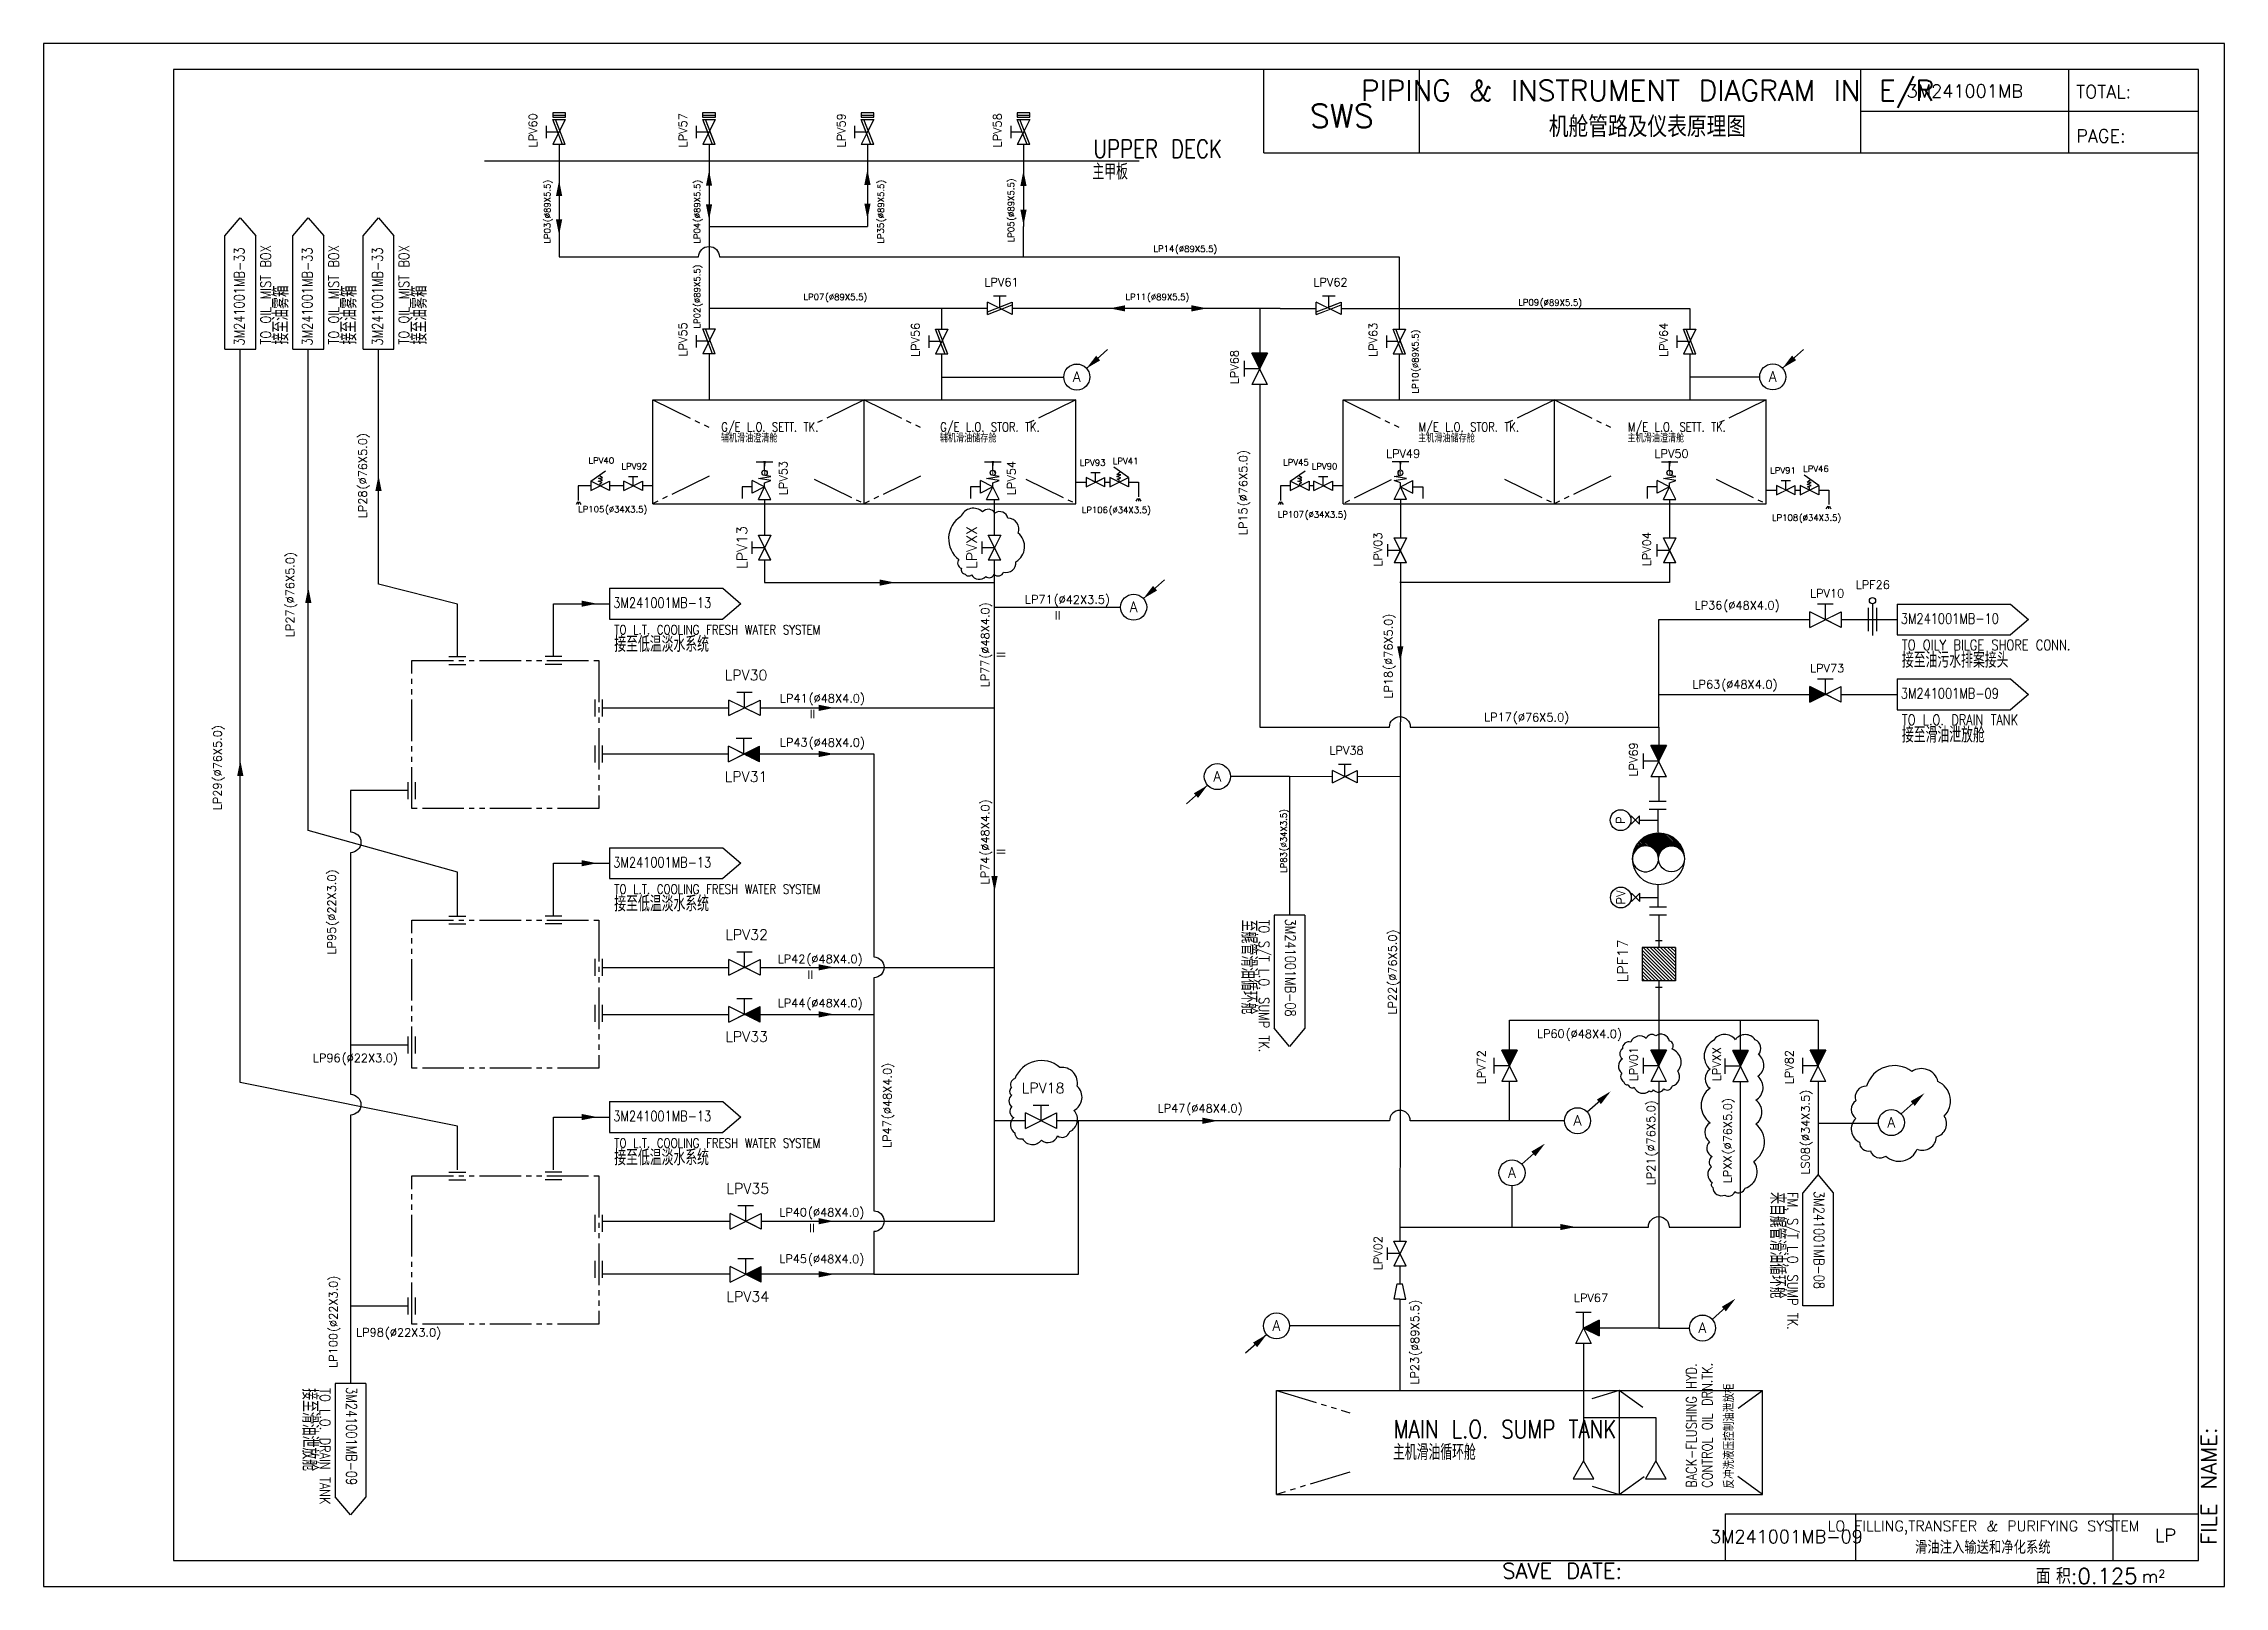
# Model space of a CAD drawing. Header units: millimetres. Extents: x 51 to 798, y 165 to 1101.
# Drawn here: x 51.3 to 471.3, y 164.9 to 461.9 of the extents above; entities that cross this region are included whole.
import ezdxf
from ezdxf.enums import TextEntityAlignment as Align

# ---------------------------------------------------------------- set-up
doc = ezdxf.new("R2010")
doc.units = ezdxf.units.MM
doc.set_wipeout_variables(frame=1)
doc.linetypes.add('C_SOLID_L', pattern=[13, 8, -1, 1, -1, 1, -1])
for name, color, linetype in [('M001_Text', 2, 'Continuous'), ('M101_Equip', 221, 'Continuous'), ('M401_Hull', 4, 'Continuous'), ('M501_Pipe', 3, 'Continuous'), ('M503_Valve&Acces', 7, 'Continuous'), ('M504_Valve&Acces_num', 2, 'Continuous'), ('M901_Modify_A', 6, 'Continuous'), ('M902_Modify_B', 6, 'Continuous')]:
    doc.layers.add(name, color=color, linetype=linetype)
doc.styles.add('CHINESE', font='txt.shx', dxfattribs={"bigfont": 'hzdxf.shx'})
doc.styles.add('HZDXF', font='txt.shx', dxfattribs={"bigfont": 'hzdx.shx'})
doc.styles.add('ITALICT', font='txt.shx')
doc.styles.add('ROMANS', font='txt.shx')
doc.styles.add('SYMED_CHINESE', font='txt.shx', dxfattribs={"bigfont": 'hzdx.shx'})

msp = doc.modelspace()

# ---------------------------------------------------------------- texts
at = {"layer": 'M001_Text', "style": 'SYMED_CHINESE', "width": 0.8}
for s, height, p in [('UPPER DECK', 3.5, (253.46, 439.94)), ('主甲板', 3, (253.3, 435.77)), ('辅机滑油澄清舱', 1.5, (181.74, 385.18)), ('G/E L.O. SETT. TK.', 1.75, (181.82, 387.27)), ('辅机滑油储存舱', 1.5, (223.9, 385.18)), ('G/E L.O. STOR. TK.', 1.75, (223.98, 387.27)), ('主机滑油储存舱', 1.5, (316.03, 385.18)), ('M/E L.O. STOR. TK.', 1.75, (316.11, 387.27)), ('主机滑油澄清舱', 1.5, (356.36, 385.18)), ('M/E L.O. SETT. TK.', 1.75, (356.43, 387.27)), ('MAIN L.O. SUMP TANK', 3.5, (311.33, 193.44)), ('主机滑油循环舱', 3, (311.18, 189.26))]:
    msp.add_text(s, height=height, dxfattribs=at).set_placement(p)
for s, p in [('BACK-FLUSHING HYD.', (369.67, 183.92)), ('CONTROL OIL DRN.TK.', (372.7, 183.92)), ('反冲洗液压控制油泄放柜', (376.87, 183.76))]:
    msp.add_text(s, height=2, rotation=90, dxfattribs=at).set_placement(p)

# ---------------------------------------------------------------- blocks, each defined once
blk = doc.blocks.new('SWD_IN_A3H')
at = {"color": 3}
for p, q in [((415, 292), (235, 292)), ((235, 276), (235, 292)), ((265, 276), (265, 292)), ((350, 276), (350, 292)), ((390, 292), (390, 276)), ((415, 276), (415, 292)), ((235, 276), (415, 276))]:
    blk.add_line(p, q, dxfattribs=at)
at = {"color": 7, "linetype": 'Continuous'}
blk.add_lwpolyline([(0, 0), (420, 0), (420, 297), (0, 297)], close=True, dxfattribs=at)
at = {"color": 1, "linetype": 'Continuous'}
blk.add_lwpolyline([(25, 5), (415, 5), (415, 292), (25, 292)], close=True, dxfattribs=at)
at = {"color": 3}
for points in [[(350, 284), (390, 284)], [(390, 284), (415, 284)]]:
    blk.add_lwpolyline(points, dxfattribs=at)
at = {"color": 7, "style": 'ROMANS'}
for s, height, p in [('TOTAL:', 2.5, (391.44, 286.5)), ('PAGE:', 2.5, (391.44, 278)), ('m', 2.5, (404.08, 0.68)), ('2', 1.5, (407.28, 1.7))]:
    blk.add_text(s, height=height, dxfattribs=at).set_placement(p)
at = {"color": 7, "style": 'CHINESE'}
blk.add_text('FILE NAME:', height=3, rotation=90, dxfattribs=at).set_placement((418.5, 8))
blk.add_text('SAVE DATE:', height=3, dxfattribs=at).set_placement((304, 1.5), align=Align.RIGHT)
at = {"color": 7, "linetype": 'Continuous', "style": 'HZDXF'}
for s, p in [('面', (383.67, 0.49)), ('积:0.125', (387.57, 0.49))]:
    blk.add_text(s, height=3, dxfattribs=at).set_placement(p)
at = {"color": 0}
for tag, height, style, p in [('DRAWINGNAME1', 4, 'SYMED_CHINESE', (308.88, 286)), ('DRAW_NO', 2.5, 'ROMANS', (370, 286.62)), ('COMPANY', 4.5, 'ITALICT', (250, 280.86)), ('DRAWINGNAME', 4, 'SYMED_CHINESE', (308.88, 279))]:
    blk.add_attdef(tag, text='', height=height, dxfattribs=dict(at, style=style)).set_placement(p, align=Align.CENTER)
for tag, height, style, p in [('TOTAL_PAGE', 2.5, 'ROMANS', (411.26, 286.62)), ('PAGE_NO', 2.5, 'ROMANS', (411.26, 278.12)), ('DATE', 3, 'CHINESE', (331, 1.5)), ('SAVETIME', 3, 'CHINESE', (352, 1.5))]:
    blk.add_attdef(tag, text='', height=height, dxfattribs=dict(at, style=style)).set_placement(p, align=Align.RIGHT)
at = {"color": 0, "style": 'ROMANS', "width": 0.8}
blk.add_attdef('MARK', text='', height=2.5, dxfattribs=at).set_placement((370, 278.12), align=Align.CENTER)
at = {"color": 0, "style": 'CHINESE'}
for tag, p in [('DRIVEMAP', (418.5, 87.76)), ('FILENAME', (418.5, 29))]:
    blk.add_attdef(tag, p, '', height=3, rotation=90, dxfattribs=at)
blk = doc.blocks.new('SUB_DWG')
at = {"color": 0}
blk.add_line((-91.12, 9), (-91.12, 0), dxfattribs=at)
for points in [[(-91.12, 9), (0, 9)], [(-66.01, 0), (-66.01, 9)], [(-16.42, 0), (-16.42, 9)]]:
    blk.add_lwpolyline(points, dxfattribs=at)
at = {"color": 2, "style": 'SYMED_CHINESE'}
for tag, p in [('SUB_DWG_NO', (-79.36, 4.6)), ('SYS_NO', (-6.35, 4.85))]:
    blk.add_attdef(tag, text='', height=2.5, dxfattribs=at).set_placement(p, align=Align.MIDDLE)
at = {"color": 2, "style": 'HZDXF'}
for tag, p in [('DRAWINGNAME1', (-41.37, 5.63)), ('DRAWINGNAME', (-41.53, 1.27))]:
    blk.add_attdef(tag, text='', height=2.5, dxfattribs=at).set_placement(p, align=Align.CENTER)
blk = doc.blocks.new('箭头')
at = {"layer": 'M501_Pipe'}
blk.add_solid([(0, -0.6), (0, 0.6), (3, 0)], dxfattribs=at)
blk = doc.blocks.new('齿轮泵')
for p, q in [((0.54, 2.45), (0.52, 2.43)), ((0.66, 2.44), (0.63, 2.4)), ((0.77, 2.4), (0.72, 2.35)), ((0.88, 2.37), (0.81, 2.3)), ((0.99, 2.34), (0.89, 2.24)), ((1.1, 2.3), (0.97, 2.18)), ((1.19, 2.26), (1.05, 2.11)), ((1.28, 2.21), (1.11, 2.04)), ((1.38, 2.16), (1.18, 1.96)), ((1.47, 2.11), (1.23, 1.87)), ((0.36, 0.01), (0.32, -0.03)), ((0.55, 0.06), (0.44, -0.05)), ((0.81, 0.18), (0.55, -0.08)), ((2.2, 1.42), (0.66, -0.12)), ((2.25, 1.34), (0.75, -0.17)), ((2.3, 1.25), (0.84, -0.22)), ((2.35, 1.16), (0.92, -0.28)), ((2.4, 1.06), (1, -0.34)), ((2.45, 0.97), (1.07, -0.41)), ((2.49, 0.87), (1.13, -0.49)), ((2.52, 0.76), (1.2, -0.57)), ((2.13, 1.5), (1.21, 0.58)), ((2.55, 0.65), (1.24, -0.66)), ((1.56, 2.06), (1.28, 1.78)), ((2.59, 0.54), (1.29, -0.75)), ((1.64, 1.99), (1.32, 1.68)), ((2.07, 1.58), (1.33, 0.84)), ((2.61, 0.42), (1.33, -0.86)), ((1.71, 1.93), (1.35, 1.57)), ((2.62, 0.3), (1.36, -0.96)), ((1.79, 1.87), (1.38, 1.46)), ((2.01, 1.66), (1.38, 1.04)), ((2.64, 0.17), (1.39, -1.08)), ((1.87, 1.8), (1.4, 1.33)), ((1.94, 1.73), (1.4, 1.19)), ((2.65, 0.04), (1.4, -1.21)), ((0.95, -2.37), (2.51, -0.81)), ((2.57, -0.6), (1.06, -2.12)), ((2.43, -1.03), (1.17, -2.29)), ((2.61, -0.42), (1.31, -1.72)), ((2.63, -0.26), (1.38, -1.52)), ((2.65, -0.11), (1.4, -1.36)), ((1.48, -2.12), (2.27, -1.33)), ((0.62, -2.42), (0.57, -2.47)), ((1.01, -2.17), (0.75, -2.43))]:
    blk.add_line(p, q)
for centre, radius in [((0.15, -0.01), 2.5), ((0.15, -1.26), 1.25)]:
    blk.add_circle(centre, radius)
blk.add_arc((0.15, 1.24), 1.25, 270, 262.8878)
blk = doc.blocks.new('CONNECT_OTHER')
at = {"color": 0}
for p, q in [((0, 2.97), (21.8, 2.97)), ((0, 2.97), (0, -2.97)), ((21.8, 2.97), (25.29, 0)), ((25.29, 0), (21.8, -2.97)), ((0, -2.97), (21.8, -2.97))]:
    blk.add_line(p, q, dxfattribs=at)
at = {"color": 0, "ltscale": 5, "style": 'ROMANS', "flags": 1}
for tag, p in [('SIZE', (3.71, 8.64)), ('REMARKS', (17.4, 8.61))]:
    blk.add_attdef(tag, text='', height=2, dxfattribs=at).set_placement(p, align=Align.MIDDLE)
at = {"ltscale": 5, "style": 'ROMANS', "flags": 1}
blk.add_attdef('CODE', text='', height=2, dxfattribs=at).set_placement((8.17, 3.95), align=Align.RIGHT)
at = {"ltscale": 5, "width": 0.8}
for tag, p, height, style in [('CONNECT_DWG', (0.71, -0.81), 2, 'ROMANS'), ('CONNE', (0.92, -5.9), 2, 'ROMANS'), ('CONNC', (0.91, -9.29), 3, 'SYMED_CHINESE')]:
    blk.add_attdef(tag, p, '', height=height, dxfattribs=dict(at, style=style))
blk = doc.blocks.new('PIPE_CODE')
at = {"color": 2, "style": 'ROMANS'}
blk.add_attdef('CODE', text='', height=2, dxfattribs=at).set_placement((0.28, 0.9), align=Align.RIGHT)
at = {"color": 2, "style": 'ROMANS', "flags": 1}
blk.add_attdef('INSULATION', text='', height=2, dxfattribs=at).set_placement((4.91, 0.94), align=Align.CENTER)
at = {"color": 2, "style": 'ROMANS'}
for tag, p in [('SERVICE', (4.91, 0.88)), ('CLASS', (1.46, -2.93))]:
    blk.add_attdef(tag, text='', height=2, dxfattribs=at).set_placement(p, align=Align.CENTER)
blk.add_attdef('SIZE', (0.52, 0.86), '', height=2, dxfattribs=at)
at = {"color": 2, "style": 'ROMANS', "flags": 1}
for tag, p in [('DESIGN_PRESSURE', (1.52, 0.85)), ('DN', (2.08, 0.85)), ('DESIGN_TEMP', (2.46, 0.84)), ('MATERIAL', (4.52, 0.83)), ('PIPE_CONN.(JOINT)', (6.8, 0.91)), ("FITT'G", (7.54, 0.76)), ('PIPE_CONN.(GASKET)', (8.17, 0.8)), ('HYD.TEST(SHOP)', (9.93, 0.79)), ('HYD.TEST(SHIP)', (10.94, 0.8)), ('REMARK', (11.83, 0.8))]:
    blk.add_attdef(tag, p, '', height=2, dxfattribs=at)
blk = doc.blocks.new('VALVE_CODE')
at = {"style": 'ROMANS', "flags": 1}
for tag, p in [('NAME', (-3.92, 0.56)), ('DN', (-2.6, 0.61)), ('PN', (-1.18, 0.47)), ('TYPE', (0.48, 0.45)), ('STANDARD', (1.45, 0.43)), ('MATERIAL(BODY)', (2.61, 0.46)), ('MATERIAL(DISC)', (3.99, 0.35)), ('MATERIAL(STEM)', (5.47, 0.39)), ('INSTALLING_FORM', (7.24, 0.42)), ('EXTENSION_ROD', (7.74, 0.39)), ('SURFACE_TREATMENT', (8.99, 0.3)), ('QTY.', (10.31, 0.41)), ('WEIGHT', (11.69, 0.23)), ('CERT.', (13.4, 0.32)), ('NAMEPLATE', (14.73, 0.26)), ('DWG._NAME', (16.24, 0.17)), ('REMARKS', (17.82, 0.31)), ('POR_NO.', (19.2, 0.21)), ('MATERIAL_CODE', (20.73, 0.09)), ('MOD.HISTORY', (22.19, 0.08))]:
    blk.add_attdef(tag, p, '', height=2, dxfattribs=at)
at = {"color": 2, "style": 'ROMANS'}
blk.add_attdef('CODE', text='', height=2, dxfattribs=at).set_placement((0.41, 1.3), align=Align.MIDDLE)
blk = doc.blocks.new('直通截止阀')
blk.add_wipeout([(-3, -1.5), (-3, 1.5), (0, 0)])
blk.add_line((-3, -1.5), (-3, 1.5))
blk.add_wipeout([(3, 1.5), (3, -1.5), (0, 0)])
for p, q in [((3, -1.5), (-3, 1.5)), ((-3, -1.5), (3, 1.5)), ((-1.5, 3), (1.5, 3)), ((0, 0), (0, 3)), ((3, 1.5), (3, -1.5))]:
    blk.add_line(p, q)
blk = doc.blocks.new('直通截止止回阀')
blk.add_wipeout([(-3, 1.5), (-3, -1.5), (0, 0)])
blk.add_line((-3, -1.5), (-3, 1.5))
blk.add_line((-3, -1.5), (-3, 1.5))
blk.add_wipeout([(0, 0), (3, 1.5), (3, -1.5)])
h = blk.add_hatch()
h.set_pattern_fill('ANSI31', color=256, scale=0.05, style=0)
h.set_pattern_definition([(45, (-1535.32346, 547.90707), (-0.112253202, 0.112253202), [])])
h.paths.add_polyline_path([(0, 0), (-3, 1.5), (-3, -1.5)])
for p, q in [((-3, -1.5), (3, 1.5)), ((3, -1.5), (-3, 1.5)), ((-1.5, 3), (1.5, 3)), ((0, 0), (0, 3)), ((3, -1.5), (3, 1.5)), ((3, -1.5), (3, 1.5))]:
    blk.add_line(p, q)
blk = doc.blocks.new('直角气动快关阀')
blk.add_line((-2, 6), (2, 6))
blk.add_wipeout([(-3, 1.5), (-3, -1.5), (0, 0)])
blk.add_line((0, 4), (0, 6))
blk.add_circle((-0.01, 3.38), 0.638)
blk.add_solid([(0.29, 6.23), (-0.29, 6.23), (0, 4)])
at = {"width": 1.098904}
blk.add_text('P', height=1, dxfattribs=at).set_placement((-0.25, 2.84), (0.48, 2.84), align=Align.FIT)
blk.add_wipeout([(0, 0), (-1.5, -3), (1.5, -3)])
for p, q in [((-3, -1.5), (-3, 1.5)), ((0, 0), (-3, 1.5)), ((0, 0), (-3, -1.5)), ((-1.5, 2), (1.5, 2.5)), ((1.5, 1.5), (-1.5, 2)), ((-1.5, -3), (0, 0)), ((0, 1), (1.5, 1.5)), ((0, 0), (0, 1)), ((1.5, -3), (0, 0)), ((1.5, 2.5), (0.05, 2.74)), ((-1.5, -3), (1.5, -3))]:
    blk.add_line(p, q)
blk = doc.blocks.new('*U20')
at = {"color": 11}
blk.add_line((5.93, 5.27), (1.87, 1.66), dxfattribs=at)
blk.add_solid([(4.51, 3.21), (3.72, 4.1), (1.87, 1.66)], dxfattribs=at)
at = {"color": 2, "ltscale": 5, "style": 'ROMANS'}
blk.add_attdef('CODE', text='', height=2, dxfattribs=at).set_placement((-0.01, 0.07), align=Align.MIDDLE)
at = {"color": 0, "ltscale": 5, "style": 'SYMED_CHINESE', "flags": 1}
for tag, p in [('REMARKS', (10.9, -0.65)), ('SIZE', (8.37, 1.48))]:
    blk.add_attdef(tag, text='', height=2, dxfattribs=at).set_placement(p, align=Align.MIDDLE)
at = {"color": 40, "ltscale": 5, "flags": 1}
for tag, p, height, style in [('CONNE', (-3.88, -5.26), 2, 'ROMANS'), ('CONNC', (-3.94, -8.1), 3, 'SYMED_CHINESE')]:
    blk.add_attdef(tag, p, '', height=height, dxfattribs=dict(at, style=style))
blk.add_wipeout([(0.13, 2.5), (0.26, 2.49), (0.37, 2.48), (0.61, 2.43), (0.61, 2.43), (0.84, 2.36), (0.97, 2.31), (1.08, 2.26), (1.3, 2.14), (1.42, 2.06), (1.56, 1.96), (1.67, 1.87), (1.77, 1.78), (1.77, 1.78), (1.87, 1.66), (1.95, 1.57), (2.06, 1.42), (2.12, 1.33), (2.22, 1.16), (2.3, 1), (2.34, 0.91), (2.41, 0.69), (2.45, 0.52), (2.48, 0.34), (2.5, 0.1), (2.5, -0.13), (2.48, -0.37), (2.45, -0.54), (2.41, -0.7), (2.35, -0.87), (2.25, -1.11), (2.16, -1.27), (2.06, -1.43), (1.96, -1.56), (1.81, -1.74), (1.67, -1.87), (1.55, -1.97), (1.45, -2.04), (1.33, -2.13), (1.14, -2.23), (0.96, -2.31), (0.8, -2.37), (0.59, -2.43), (0.4, -2.47), (0.23, -2.5), (-0.03, -2.51), (-0.28, -2.49), (-0.64, -2.42), (-0.91, -2.34), (-1.19, -2.2), (-1.46, -2.03), (-1.66, -1.87), (-1.86, -1.68), (-1.96, -1.56), (-2.05, -1.44), (-2.18, -1.23), (-2.29, -1.02), (-2.38, -0.8), (-2.44, -0.56), (-2.47, -0.42), (-2.5, -0.21), (-2.51, 0), (-2.5, 0.17), (-2.49, 0.28), (-2.47, 0.4), (-2.45, 0.54), (-2.4, 0.72), (-2.35, 0.87), (-2.29, 1.02), (-2.18, 1.23), (-2.13, 1.32), (-2.06, 1.43), (-1.97, 1.55), (-1.86, 1.68), (-1.72, 1.82), (-1.59, 1.94), (-1.4, 2.08), (-1.29, 2.15), (-1.16, 2.22), (-0.98, 2.31), (-0.84, 2.36), (-0.66, 2.42), (-0.42, 2.47), (-0.09, 2.5), (0.1, 2.5)])
at = {"color": 11}
blk.add_circle((0, 0), 2.51, dxfattribs=at)
blk = doc.blocks.new('CONNECT_INNER')
at = {"color": 11}
blk.add_line((5.93, 5.27), (1.87, 1.66), dxfattribs=at)
blk.add_solid([(4.51, 3.21), (3.72, 4.1), (6.36, 5.65)], dxfattribs=at)
at = {"color": 2, "ltscale": 5, "style": 'ROMANS'}
blk.add_attdef('CODE', text='', height=2, dxfattribs=at).set_placement((-0.01, 0.07), align=Align.MIDDLE)
at = {"color": 0, "ltscale": 5, "style": 'SYMED_CHINESE', "flags": 1}
for tag, p in [('REMARKS', (10.9, -0.65)), ('SIZE', (8.37, 1.48))]:
    blk.add_attdef(tag, text='', height=2, dxfattribs=at).set_placement(p, align=Align.MIDDLE)
at = {"color": 40, "ltscale": 5, "flags": 1}
for tag, p, height, style in [('CONNE', (-3.88, -5.26), 2, 'ROMANS'), ('CONNC', (-3.94, -8.1), 3, 'SYMED_CHINESE')]:
    blk.add_attdef(tag, p, '', height=height, dxfattribs=dict(at, style=style))
blk.add_wipeout([(0.13, 2.5), (0.26, 2.49), (0.37, 2.48), (0.61, 2.43), (0.61, 2.43), (0.84, 2.36), (0.97, 2.31), (1.08, 2.26), (1.3, 2.14), (1.42, 2.06), (1.56, 1.96), (1.67, 1.87), (1.77, 1.78), (1.77, 1.78), (1.87, 1.66), (1.95, 1.57), (2.06, 1.42), (2.12, 1.33), (2.22, 1.16), (2.3, 1), (2.34, 0.91), (2.41, 0.69), (2.45, 0.52), (2.48, 0.34), (2.5, 0.1), (2.5, -0.13), (2.48, -0.37), (2.45, -0.54), (2.41, -0.7), (2.35, -0.87), (2.25, -1.11), (2.16, -1.27), (2.06, -1.43), (1.96, -1.56), (1.81, -1.74), (1.67, -1.87), (1.55, -1.97), (1.45, -2.04), (1.33, -2.13), (1.14, -2.23), (0.96, -2.31), (0.8, -2.37), (0.59, -2.43), (0.4, -2.47), (0.23, -2.5), (-0.03, -2.51), (-0.28, -2.49), (-0.64, -2.42), (-0.91, -2.34), (-1.19, -2.2), (-1.46, -2.03), (-1.66, -1.87), (-1.86, -1.68), (-1.96, -1.56), (-2.05, -1.44), (-2.18, -1.23), (-2.29, -1.02), (-2.38, -0.8), (-2.44, -0.56), (-2.47, -0.42), (-2.5, -0.21), (-2.51, 0), (-2.5, 0.17), (-2.49, 0.28), (-2.47, 0.4), (-2.45, 0.54), (-2.4, 0.72), (-2.35, 0.87), (-2.29, 1.02), (-2.18, 1.23), (-2.13, 1.32), (-2.06, 1.43), (-1.97, 1.55), (-1.86, 1.68), (-1.72, 1.82), (-1.59, 1.94), (-1.4, 2.08), (-1.29, 2.15), (-1.16, 2.22), (-0.98, 2.31), (-0.84, 2.36), (-0.66, 2.42), (-0.42, 2.47), (-0.09, 2.5), (0.1, 2.5)])
at = {"color": 11}
blk.add_circle((0, 0), 2.51, dxfattribs=at)
blk = doc.blocks.new('直通单联滤器')
blk.add_wipeout([(-2.21, 2.21), (2.07, 2.21), (2.07, -2.07), (-2.21, -2.07)])
h = blk.add_hatch()
h.set_pattern_fill('ANSI31', color=256, scale=0.1, style=0)
h.paths.add_polyline_path([(2.07, -2.07), (2.07, 2.21), (-2.21, 2.21), (-2.21, -2.07)])
for p, q in [((-3.07, 0.5), (-3.07, -0.36)), ((-3.07, 0.07), (-2.21, 0.07)), ((-2.21, 2.21), (2.07, 2.21)), ((-2.21, 2.21), (-2.21, -2.07)), ((2.07, 2.21), (2.07, -2.07)), ((2.07, 0.07), (2.93, 0.07)), ((2.93, 0.5), (2.93, -0.36)), ((-2.21, -2.07), (2.07, -2.07))]:
    blk.add_line(p, q)
blk = doc.blocks.new('压力表及旋塞')
at = {"color": 7, "linetype": 'Continuous'}
blk.add_lwpolyline([(-0.82, 5.14), (0.8, 5.14), (-0.82, 3.52), (0.82, 3.52)], close=True, dxfattribs=at)
blk.add_lwpolyline([(0, 3.52), (0, 0)], dxfattribs=at)
blk.add_circle((-0.02, 7.16), 2, dxfattribs=at)
at = {"color": 2, "linetype": 'Continuous', "style": 'ROMANS'}
blk.add_attdef('SN', text='', height=1.66, dxfattribs=at).set_placement((-0.02, 7.16), align=Align.MIDDLE)
blk = doc.blocks.new('真空压力表及旋塞')
at = {"color": 7, "linetype": 'Continuous'}
blk.add_lwpolyline([(-0.82, 5.14), (0.8, 5.14), (-0.82, 3.52), (0.82, 3.52)], close=True, dxfattribs=at)
blk.add_lwpolyline([(0, 3.52), (0, 0)], dxfattribs=at)
blk.add_circle((-0.02, 7.16), 2, dxfattribs=at)
at = {"color": 2, "linetype": 'Continuous', "style": 'ROMANS'}
blk.add_attdef('SN', text='', height=1.66, dxfattribs=at).set_placement((-0.02, 7.16), align=Align.MIDDLE)
blk = doc.blocks.new('吸口')
blk.add_wipeout([(0, 0), (-2, -3.46), (2, -3.46)])
at = {"linetype": 'Continuous'}
for p, q in [((0, 0), (-2, -3.46)), ((2, -3.46), (0, 0)), ((-2, -3.46), (2, -3.46))]:
    blk.add_line(p, q, dxfattribs=at)
blk = doc.blocks.new('直角截止止回阀')
blk.add_wipeout([(-1.5, -3), (0, 0), (1.5, -3)])
blk.add_wipeout([(-3, 1.5), (-3, -1.5), (0, 0)])
h = blk.add_hatch()
h.set_pattern_fill('ANSI31', color=256, scale=0.05, style=0)
h.set_pattern_definition([(45, (-1548.25544, 547.59062), (-0.112253202, 0.112253202), [])])
h.paths.add_polyline_path([(-3, 1.5), (-3, -1.5), (0, 0)])
for p, q in [((-3, 1.5), (-3, -1.5)), ((-3, 1.5), (0, 0)), ((0, 0), (-3, -1.5)), ((-1.5, 3), (1.5, 3)), ((0, 0), (-1.5, -3)), ((0, 0), (0, 3)), ((1.5, -3), (0, 0)), ((-1.5, -3), (1.5, -3))]:
    blk.add_line(p, q)
blk = doc.blocks.new('*U18')
at = {"color": 0}
for p, q in [((1.03, 2.97), (-2.45, 0)), ((-2.45, 0), (1.03, -2.97)), ((22.84, 2.97), (1.03, 2.97)), ((22.84, 2.97), (22.84, -2.97)), ((22.84, -2.97), (1.03, -2.97))]:
    blk.add_line(p, q, dxfattribs=at)
at = {"color": 0, "ltscale": 5, "style": 'ROMANS', "flags": 1}
for tag, p in [('SIZE', (3.71, 8.64)), ('REMARKS', (17.4, 8.61))]:
    blk.add_attdef(tag, text='', height=2, dxfattribs=at).set_placement(p, align=Align.MIDDLE)
at = {"ltscale": 5, "style": 'ROMANS', "flags": 1}
blk.add_attdef('CODE', text='', height=2, dxfattribs=at).set_placement((8.17, 3.95), align=Align.RIGHT)
at = {"ltscale": 5, "width": 0.8}
for tag, p, height, style in [('CONNECT_DWG', (0.71, -0.81), 2, 'ROMANS'), ('CONNE', (0.92, -5.9), 2, 'ROMANS'), ('CONNC', (0.91, -9.29), 3, 'SYMED_CHINESE')]:
    blk.add_attdef(tag, p, '', height=height, dxfattribs=dict(at, style=style))
blk = doc.blocks.new('*U19')
at = {"color": 11}
blk.add_line((-1.87, -1.66), (-5.93, -5.27), dxfattribs=at)
blk.add_solid([(-3.72, -4.1), (-4.51, -3.21), (-1.87, -1.66)], dxfattribs=at)
at = {"color": 2, "ltscale": 5, "style": 'ROMANS'}
blk.add_attdef('CODE', text='', height=2, dxfattribs=at).set_placement((-0.01, 0.07), align=Align.MIDDLE)
at = {"color": 0, "ltscale": 5, "style": 'SYMED_CHINESE', "flags": 1}
for tag, p in [('REMARKS', (10.9, -0.65)), ('SIZE', (8.37, 1.48))]:
    blk.add_attdef(tag, text='', height=2, dxfattribs=at).set_placement(p, align=Align.MIDDLE)
at = {"color": 40, "ltscale": 5, "flags": 1}
for tag, p, height, style in [('CONNE', (-3.88, -5.26), 2, 'ROMANS'), ('CONNC', (-3.94, -8.1), 3, 'SYMED_CHINESE')]:
    blk.add_attdef(tag, p, '', height=height, dxfattribs=dict(at, style=style))
blk.add_wipeout([(0.13, 2.5), (0.26, 2.49), (0.37, 2.48), (0.61, 2.43), (0.61, 2.43), (0.84, 2.36), (0.97, 2.31), (1.08, 2.26), (1.3, 2.14), (1.42, 2.06), (1.56, 1.96), (1.67, 1.87), (1.77, 1.78), (1.77, 1.78), (1.87, 1.66), (1.95, 1.57), (2.06, 1.42), (2.12, 1.33), (2.22, 1.16), (2.3, 1), (2.34, 0.91), (2.41, 0.69), (2.45, 0.52), (2.48, 0.34), (2.5, 0.1), (2.5, -0.13), (2.48, -0.37), (2.45, -0.54), (2.41, -0.7), (2.35, -0.87), (2.25, -1.11), (2.16, -1.27), (2.06, -1.43), (1.96, -1.56), (1.81, -1.74), (1.67, -1.87), (1.55, -1.97), (1.45, -2.04), (1.33, -2.13), (1.14, -2.23), (0.96, -2.31), (0.8, -2.37), (0.59, -2.43), (0.4, -2.47), (0.23, -2.5), (-0.03, -2.51), (-0.28, -2.49), (-0.64, -2.42), (-0.91, -2.34), (-1.19, -2.2), (-1.46, -2.03), (-1.66, -1.87), (-1.86, -1.68), (-1.96, -1.56), (-2.05, -1.44), (-2.18, -1.23), (-2.29, -1.02), (-2.38, -0.8), (-2.44, -0.56), (-2.47, -0.42), (-2.5, -0.21), (-2.51, 0), (-2.5, 0.17), (-2.49, 0.28), (-2.47, 0.4), (-2.45, 0.54), (-2.4, 0.72), (-2.35, 0.87), (-2.29, 1.02), (-2.18, 1.23), (-2.13, 1.32), (-2.06, 1.43), (-1.97, 1.55), (-1.86, 1.68), (-1.72, 1.82), (-1.59, 1.94), (-1.4, 2.08), (-1.29, 2.15), (-1.16, 2.22), (-0.98, 2.31), (-0.84, 2.36), (-0.66, 2.42), (-0.42, 2.47), (-0.09, 2.5), (0.1, 2.5)])
at = {"color": 11}
blk.add_circle((0, 0), 2.51, dxfattribs=at)
blk = doc.blocks.new('异径接头')
blk.add_wipeout([(-3, 1.02), (-3, -1.02), (3, -2.26), (3, 2.26)])
at = {"linetype": 'Continuous'}
for p, q in [((3, 2.26), (-3, 1.02)), ((-3, -1.02), (-3, 1.02)), ((3, 0), (3, 2.26)), ((3, 0), (3, -2.26)), ((3, -2.26), (-3, -1.02))]:
    blk.add_line(p, q, dxfattribs=at)
blk = doc.blocks.new('FITT_CODE')
at = {"color": 2, "style": 'ROMANS'}
blk.add_attdef('CODE', text='', height=2, dxfattribs=at).set_placement((0, 1.07), align=Align.MIDDLE)
at = {"style": 'ROMANS', "flags": 1}
for tag, p in [('STANDARD', (4.27, 0)), ('NAME', (19.65, 0)), ('DN', (27.56, 0)), ('PN', (31.76, 0)), ('MATERIAL', (35.9, 0)), ('QTY.', (-4.01, -3.07)), ('WEIGHT', (-3.74, -5.98)), ('CERT.', (3.14, -3.07)), ('SURFACE_TREATMENT', (7.76, -5.98)), ('NAMEPLATE', (11.84, -3.07)), ('REMARKS', (29.8, -3.07)), ('MATERIAL_CODE', (40.55, -5.98)), ('POR_NO.', (-3.74, -9.04)), ('DWG._NAME', (11.39, -9.04)), ('MOD.HISTORY', (-3.74, -12.18))]:
    blk.add_attdef(tag, p, '', height=2, dxfattribs=at)
blk = doc.blocks.new('双联盲板法兰(常开)')
at = {"color": 7, "linetype": 'Continuous'}
for points in [[(-1, 2.83), (-1, -2.83)], [(0, 3.81), (0, -3.81)], [(1, 2.83), (1, -2.83)]]:
    blk.add_lwpolyline(points, dxfattribs=at)
blk.add_circle((0, 4.56), 0.75, dxfattribs=at)
blk = doc.blocks.new('蝶阀')
blk.add_wipeout([(-3, 1.5), (-3, -1.5), (0.37, -0.18)])
blk.add_line((-3, -1.5), (-3, 1.5))
blk.add_wipeout([(3, 1.5), (-0.37, 0.18), (3, -1.5)])
for p, q in [((3, -1.5), (-3, 1.5)), ((-3, -0.85), (3, 1.5)), ((-3, -1.5), (3, 0.85)), ((-1.5, 3), (1.5, 3)), ((0, 0.33), (0, 3)), ((3, 1.5), (3, -1.5))]:
    blk.add_line(p, q)
blk = doc.blocks.new('通岸接头')
at = {"linetype": 'Continuous'}
blk.add_lwpolyline([(-2.05, 0), (-2.05, -1.37), (2.05, -1.37), (2.05, 0)], close=True, dxfattribs=at)
blk.add_lwpolyline([(-2.05, -0.68), (2.05, -0.68)], dxfattribs=at)
blk = doc.blocks.new('自闭式泄放阀')
blk.add_wipeout([(-3, -1.5), (-3, 1.5), (0, 0)])
blk.add_wipeout([(0.01, 0), (3, 1.5), (3, -1.5)])
at = {"linetype": 'Continuous'}
for points in [[(-3, 1.5), (1.76, 4.84)], [(0.01, 0), (0.01, 0.79), (0.69, 1.06), (-0.57, 1.46), (0.73, 1.85), (-0.55, 2.45), (0.73, 2.55), (-0.33, 3.37)]]:
    blk.add_lwpolyline(points, dxfattribs=at)
blk.add_lwpolyline([(-3, -1.5), (3, 1.5), (3, -1.5), (-3, 1.5)], close=True, dxfattribs=at)

# ---------------------------------------------------------------- linework, layer by layer
for p, q in [((262, 374.39), (261.64, 373.88)), ((262.15, 374.39), (262.15, 373.88)), ((262.29, 374.39), (262.59, 373.88)), ((154.14, 373.7), (153.84, 373.2)), ((154.28, 373.7), (154.28, 373.2)), ((154.42, 373.7), (154.78, 373.2)), ((289.38, 373.7), (289.08, 373.2)), ((289.52, 373.7), (289.52, 373.2)), ((289.66, 373.7), (290.02, 373.2)), ((394.94, 372.88), (394.58, 372.38)), ((395.09, 372.88), (395.09, 372.38)), ((395.23, 372.88), (395.52, 372.38))]:
    msp.add_line(p, q)
at = {"layer": 'M101_Equip', "ltscale": 134.916}
for p, q in [((129.37, 343.94), (132.64, 343.94)), ((129.37, 342.43), (132.64, 342.43)), ((151.14, 343.94), (147.87, 343.94)), ((151.14, 342.43), (147.87, 342.43)), ((157.54, 332.42), (157.54, 335.69)), ((158.96, 332.42), (158.96, 335.69)), ((157.54, 323.55), (157.54, 326.82)), ((158.96, 323.55), (158.96, 326.82)), ((121.54, 316.49), (121.54, 319.76)), ((122.96, 316.49), (122.96, 319.76)), ((363.82, 316.01), (360.54, 316.01)), ((363.82, 314.51), (360.54, 314.51)), ((363.86, 295.66), (360.59, 295.66)), ((363.86, 294.16), (360.59, 294.16)), ((129.37, 293.98), (132.64, 293.98)), ((129.37, 292.47), (132.64, 292.47)), ((151.14, 293.98), (147.87, 293.98)), ((151.14, 292.47), (147.87, 292.47)), ((157.54, 282.46), (157.54, 285.73)), ((158.96, 282.46), (158.96, 285.73)), ((157.54, 273.59), (157.54, 276.86)), ((158.96, 273.59), (158.96, 276.86)), ((121.54, 267.49), (121.54, 270.77)), ((122.96, 267.49), (122.96, 270.77)), ((129.37, 244.7), (132.64, 244.7)), ((151.14, 244.7), (147.87, 244.7)), ((129.37, 243.2), (132.64, 243.2)), ((151.14, 243.2), (147.87, 243.2)), ((157.54, 233.19), (157.54, 236.46)), ((158.96, 233.19), (158.96, 236.46)), ((157.54, 224.32), (157.54, 227.59)), ((158.96, 224.32), (158.96, 227.59)), ((121.54, 217.25), (121.54, 220.53)), ((122.96, 217.25), (122.96, 220.53))]:
    msp.add_line(p, q, dxfattribs=at)
at = {"layer": 'M101_Equip'}
for p, q in [((362.18, 314.51), (362.18, 310.1)), ((362.23, 295.66), (362.23, 300.04))]:
    msp.add_line(p, q, dxfattribs=at)
at = {"layer": 'M101_Equip', "linetype": 'C_SOLID_L'}
for points in [[(122.25, 343.18), (158.25, 343.18), (158.25, 314.66), (122.25, 314.66)], [(122.25, 293.22), (158.25, 293.22), (158.25, 264.7), (122.25, 264.7)], [(122.25, 243.95), (158.25, 243.95), (158.25, 215.43), (122.25, 215.43)]]:
    msp.add_lwpolyline(points, close=True, dxfattribs=at)
at = {"layer": 'M401_Hull'}
for p, q in [((168.62, 393.37), (250.1, 393.37)), ((168.62, 373.37), (168.62, 393.37)), ((209.36, 373.37), (209.36, 393.37)), ((250.1, 373.37), (250.1, 393.37)), ((301.56, 393.37), (383.04, 393.37)), ((301.56, 373.37), (301.56, 393.37)), ((342.3, 373.37), (342.3, 393.37)), ((383.04, 373.37), (383.04, 393.37)), ((168.62, 373.37), (250.1, 373.37)), ((301.56, 373.37), (383.04, 373.37)), ((288.76, 202.65), (382.35, 202.65)), ((288.76, 182.65), (288.76, 202.65)), ((354.75, 202.65), (354.75, 182.65)), ((382.35, 182.65), (382.35, 202.65)), ((288.76, 182.65), (382.35, 182.65))]:
    msp.add_line(p, q, dxfattribs=at)
at = {"layer": 'M401_Hull', "linetype": 'C_SOLID_L'}
for p, q in [((168.62, 393.37), (179.46, 388.05)), ((209.36, 393.37), (199.72, 388.64)), ((209.36, 393.37), (220.2, 388.05)), ((250.1, 393.37), (240.46, 388.64)), ((301.56, 393.37), (312.4, 388.05)), ((342.3, 393.37), (332.66, 388.64)), ((342.3, 393.37), (353.14, 388.05)), ((383.04, 393.37), (373.4, 388.64)), ((179.46, 378.69), (168.62, 373.37)), ((199.72, 378.11), (209.36, 373.37)), ((220.2, 378.69), (209.36, 373.37)), ((240.46, 378.11), (250.1, 373.37)), ((332.66, 378.11), (342.3, 373.37)), ((353.14, 378.69), (342.3, 373.37)), ((373.4, 378.11), (383.04, 373.37)), ((310.86, 377.93), (301.56, 373.37)), ((288.76, 202.65), (302.87, 198.37)), ((354.75, 202.65), (349.45, 201.04)), ((359.29, 199.36), (354.75, 202.65)), ((377.68, 199.26), (382.35, 202.65)), ((302.89, 186.93), (288.76, 182.65)), ((354.75, 182.65), (359.53, 186.11)), ((382.35, 182.65), (377.58, 186.11)), ((349.53, 184.23), (354.75, 182.65))]:
    msp.add_line(p, q, dxfattribs=at)
at = {"layer": 'M401_Hull'}
msp.add_lwpolyline([(136.21, 439.34), (262.28, 439.34)], dxfattribs=at)
at = {"layer": 'M501_Pipe', "color": 3}
for points in [[(150.58, 446.72), (150.58, 420.88)], [(179.46, 446.72), (179.46, 426.7)], [(209.97, 446.72), (209.97, 426.7)], [(240.02, 446.72), (240.02, 426.7)], [(179.46, 426.7), (209.97, 426.7)], [(179.46, 426.7), (179.46, 393.37)], [(240.02, 420.88), (312.4, 420.88), (312.4, 410.97)], [(289.46, 410.97), (179.46, 410.97)], [(224.26, 410.97), (224.26, 393.37)], [(285.53, 410.97), (285.53, 330.37)], [(289.46, 410.97), (368.33, 410.97), (368.33, 393.37)], [(312.4, 410.97), (312.4, 393.37)], [(131, 245.11), (131, 253.5), (89.18, 261.95), (89.18, 403.11)], [(131, 293.98), (131, 302.45), (102.28, 310.44), (102.28, 403.11)], [(131, 343.94), (131, 354.03), (115.8, 357.9), (115.8, 403.11)], [(224.26, 397.75), (250.29, 397.75)], [(368.33, 397.78), (384.32, 397.78)], [(168.62, 376.8), (154.28, 376.8), (154.28, 374)], [(158.96, 334.06), (234.44, 334.06), (234.44, 374.2)], [(188.67, 376.6), (185.86, 376.6), (185.86, 374.38)], [(190.17, 376.6), (190.17, 358.17), (234.44, 358.17)], [(232.63, 376.6), (229.81, 376.6), (229.81, 374.38)], [(250.1, 377.48), (262.18, 377.48), (262.18, 374.69)], [(301.56, 376.8), (289.49, 376.8), (289.49, 374)], [(312.61, 374.2), (312.51, 202.65)], [(364.47, 374.2), (364.47, 358.17), (312.51, 358.17)], [(314.11, 376.6), (316.92, 376.6), (316.92, 374.38)], [(362.97, 376.6), (360.15, 376.6), (360.15, 374.38)], [(383.04, 375.98), (395.12, 375.98), (395.12, 373.18)], [(149.5, 343.94), (149.5, 354.11), (160.3, 354.11)], [(234.44, 353.44), (261.24, 353.44)], [(362.37, 330.37), (362.37, 351.06), (408.29, 351.06)], [(362.37, 336.66), (408.29, 336.66)], [(158.96, 235.23), (234.44, 235.23), (234.44, 334.06)], [(291.25, 320.83), (277.36, 320.83)], [(312.57, 320.81), (291.25, 320.83), (291.25, 294.18)], [(149.5, 293.98), (149.5, 304.15), (160.3, 304.15)], [(362.37, 294.16), (362.37, 273.91)], [(158.96, 284.1), (234.44, 284.1)], [(158.96, 275.05), (211.17, 275.05)], [(333.62, 254.57), (333.62, 273.91), (393.06, 273.91)], [(362.37, 273.91), (362.37, 214.67)], [(393.06, 273.91), (393.06, 244.2)], [(121.54, 269.13), (110.41, 269.13)], [(149.5, 245.11), (149.5, 255.28), (160.3, 255.28)], [(211.17, 225.02), (250.63, 225.02), (250.63, 254.57)], [(393.06, 254.11), (404.67, 254.11)], [(334.11, 234.11), (334.11, 244.54)], [(121.54, 218.89), (110.41, 218.89)], [(312.51, 215.08), (288.74, 215.08)], [(362.37, 214.67), (347.87, 214.67), (347.87, 189.12)], [(362.37, 214.67), (370.79, 214.67)], [(347.87, 197.43), (361.79, 197.43), (361.79, 189.12)]]:
    msp.add_lwpolyline(points, dxfattribs=at)
at = {"layer": 'M501_Pipe'}
for points in [[(150.58, 420.88), (177.46, 420.88), (177.46, 420.88, -1), (181.46, 420.88), (181.46, 420.88), (240.02, 420.88), (240.02, 420.88), (240.02, 426.7)], [(285.53, 330.37), (310.51, 330.37), (310.51, 330.37, -1), (314.51, 330.37), (314.51, 330.37), (362.37, 330.37), (362.37, 330.37), (362.37, 316.01)], [(158.96, 325.18), (211.17, 325.18), (211.17, 325.18), (211.17, 286.1), (211.17, 286.1, -1), (211.17, 282.1), (211.17, 282.1), (211.17, 237.23), (211.17, 237.23, -1), (211.17, 233.23), (211.17, 233.23), (211.17, 225.02), (211.17, 225.02), (158.96, 225.02)], [(121.54, 318.12), (110.41, 318.12), (110.41, 318.12), (110.41, 310.18), (110.41, 310.18, -1), (110.41, 306.18), (110.41, 306.18), (110.41, 259.66), (110.41, 259.66, -1), (110.41, 255.66), (110.41, 255.66), (110.41, 203.99)], [(312.51, 234.11), (360.37, 234.11), (360.37, 234.11, -1), (364.37, 234.11), (364.37, 234.11), (378.11, 234.11), (378.11, 234.11), (378.11, 273.91)], [(346.73, 254.57), (314.51, 254.57), (314.51, 254.57, 1), (310.51, 254.57), (310.51, 254.57), (234.44, 254.57)]]:
    msp.add_lwpolyline(points, format="xyb", dxfattribs=at)

# ---------------------------------------------------------------- block references
msp.add_blockref('SWD_IN_A3H', (51.31, 164.93)).add_auto_attribs({'COMPANY': 'SWS', 'DRAW_NO': '3M241001MB', 'DRAWINGNAME1': 'PIPING & INSTRUMENT DIAGRAM IN E/R', 'DRAWINGNAME': '机舱管路及仪表原理图'})
ref = msp.add_blockref('SUB_DWG', (466.31, 169.93))
ref.add_attrib('SUB_DWG_NO', '3M241001MB-09', dxfattribs={"color": 2, "height": 2.5, "style": 'SYMED_CHINESE'}).set_placement((386.95, 174.53), align=Align.MIDDLE)
ref.add_attrib('DRAWINGNAME1', 'LO FILLING,TRANSFER & PURIFYING SYSTEM', dxfattribs={"color": 2, "height": 2, "style": 'HZDXF'}).set_placement((424.93, 175.56), align=Align.CENTER)
ref.add_attrib('DRAWINGNAME', '滑油注入输送和净化系统', dxfattribs={"color": 2, "height": 2.5, "style": 'HZDXF'}).set_placement((424.78, 171.2), align=Align.CENTER)
ref.add_attrib('SYS_NO', 'LP', dxfattribs={"color": 2, "height": 2.5, "style": 'SYMED_CHINESE'}).set_placement((459.96, 174.78), align=Align.MIDDLE)
at = {"layer": 'M001_Text'}
for name, p, rotation, values in [('CONNECT_OTHER', (89.18, 403.11), 90, {'CONNECT_DWG': '3M241001MB-33', 'CONNE': 'TO OIL MIST BOX', 'CONNC': '接至油雾箱'}), ('CONNECT_OTHER', (102.28, 403.11), 90, {'CONNECT_DWG': '3M241001MB-33', 'CONNE': 'TO OIL MIST BOX', 'CONNC': '接至油雾箱'}), ('CONNECT_OTHER', (115.8, 403.11), 90, {'CONNECT_DWG': '3M241001MB-33', 'CONNE': 'TO OIL MIST BOX', 'CONNC': '接至油雾箱'}), ('CONNECT_OTHER', (291.25, 294.18), 270, {'CONNECT_DWG': '3M241001MB-08', 'CONNE': 'TO S/T L.O. SUMP TK.', 'CONNC': '至艉管滑油循环舱'}), ('*U18', (393.06, 241.75), 270, {'CONNECT_DWG': '3M241001MB-08', 'CONNE': 'FM. S/T L.O. SUMP TK.', 'CONNC': '来自艉管滑油循环舱'}), ('CONNECT_OTHER', (110.41, 203.99), 270, {'CONNECT_DWG': '3M241001MB-09', 'CONNE': 'TO L.O. DRAIN TANK', 'CONNC': '接至滑油泄放舱'})]:
    msp.add_blockref(name, p, dxfattribs=dict(at, rotation=rotation)).add_auto_attribs(values)
ref = msp.add_blockref('CONNECT_OTHER', (160.3, 354.11), dxfattribs=at)
ref.add_attrib('CONNECT_DWG', '3M241001MB-13', (161.02, 353.29), dxfattribs={"layer": '0', "ltscale": 5, "height": 2, "style": 'ROMANS', "width": 0.8})
ref.add_attrib('CONNE', 'TO L.T. COOLING FRESH WATER SYSTEM', (161.22, 348.21), dxfattribs={"layer": '0', "ltscale": 5, "height": 1.8, "style": 'ROMANS', "width": 0.8})
ref.add_attrib('CONNC', '接至低温淡水系统', (161.21, 344.82), dxfattribs={"layer": '0', "ltscale": 5, "height": 3, "style": 'SYMED_CHINESE', "width": 0.8})
for p, values in [((408.29, 351.06), {'CONNECT_DWG': '3M241001MB-10', 'CONNE': 'TO OILY BILGE SHORE CONN.', 'CONNC': '接至油污水排案接头'}), ((408.29, 336.66), {'CONNECT_DWG': '3M241001MB-09', 'CONNE': 'TO L.O. DRAIN TANK', 'CONNC': '接至滑油泄放舱'})]:
    msp.add_blockref('CONNECT_OTHER', p, dxfattribs=at).add_auto_attribs(values)
ref = msp.add_blockref('CONNECT_OTHER', (160.3, 304.15), dxfattribs=at)
ref.add_attrib('CONNECT_DWG', '3M241001MB-13', (161.02, 303.33), dxfattribs={"layer": '0', "ltscale": 5, "height": 2, "style": 'ROMANS', "width": 0.8})
ref.add_attrib('CONNE', 'TO L.T. COOLING FRESH WATER SYSTEM', (161.22, 298.25), dxfattribs={"layer": '0', "ltscale": 5, "height": 1.8, "style": 'ROMANS', "width": 0.8})
ref.add_attrib('CONNC', '接至低温淡水系统', (161.21, 294.86), dxfattribs={"layer": '0', "ltscale": 5, "height": 3, "style": 'SYMED_CHINESE', "width": 0.8})
ref = msp.add_blockref('CONNECT_OTHER', (160.3, 255.28), dxfattribs=at)
ref.add_attrib('CONNECT_DWG', '3M241001MB-13', (161.02, 254.47), dxfattribs={"layer": '0', "ltscale": 5, "height": 2, "style": 'ROMANS', "width": 0.8})
ref.add_attrib('CONNE', 'TO L.T. COOLING FRESH WATER SYSTEM', (161.22, 249.38), dxfattribs={"layer": '0', "ltscale": 5, "height": 1.8, "style": 'ROMANS', "width": 0.8})
ref.add_attrib('CONNC', '接至低温淡水系统', (161.21, 245.99), dxfattribs={"layer": '0', "ltscale": 5, "height": 3, "style": 'SYMED_CHINESE', "width": 0.8})
at = {"layer": 'M101_Equip', "xscale": 2, "yscale": 2, "zscale": 2, "rotation": 90}
msp.add_blockref('齿轮泵', (362.3, 304.7), dxfattribs=at)
at = {"layer": 'M401_Hull'}
for p, xscale, yscale, zscale, rotation, values in [((149.43, 427.27), 0.6, 0.6, 0.6, 89.99999999999999, {'CODE': 'LP03', 'SIZE': '(%%C89X5.5)'}), ((178.29, 427.27), 0.6, 0.6, 0.6, 89.99999999999999, {'CODE': 'LP04', 'SIZE': '(%%C89X5.5)'}), ((213.67, 427.27), 0.6, 0.6, 0.6, 89.99999999999999, {'CODE': 'LP35', 'SIZE': '(%%C89X5.5)'}), ((238.75, 427.53), 0.6, 0.6, 0.6, 89.99999999999999, {'CODE': 'LP05', 'SIZE': '(%%C89X5.5)'}), ((114.25, 375.69), 0.8, 0.8, 0.8, 89.99999999999999, {'CODE': 'LP28', 'SIZE': '(%%C76X5.0)'}), ((283.82, 372.44), 0.8, 0.8, 0.8, 89.99999999999999, {'CODE': 'LP15', 'SIZE': '(%%C76X5.0)'}), ((100.27, 352.79), 0.8, 0.8, 0.8, 89.99999999999999, {'CODE': 'LP27', 'SIZE': '(%%C76X5.0)'}), ((234.13, 343.12), 0.8, 0.8, 0.8, 90, {'CODE': 'LP77', 'SIZE': '(%%C48X4.0)', 'CLASS': 'II'}), ((311.8, 340.95), 0.8, 0.8, 0.8, 89.99999999999999, {'CODE': 'LP18', 'SIZE': '(%%C76X5.0)'}), ((86.29, 319.47), 0.8, 0.8, 0.8, 89.99999999999999, {'CODE': 'LP29', 'SIZE': '(%%C76X5.0)'}), ((234.13, 305.19), 0.8, 0.8, 0.8, 90, {'CODE': 'LP74', 'SIZE': '(%%C48X4.0)', 'CLASS': 'II'}), ((291.25, 306.14), 0.6, 0.6, 0.6, 89.99999999999999, {'CODE': 'LP83', 'SIZE': '(%%C34X3.5)'}), ((108.29, 291.69), 0.8, 0.8, 0.8, 89.99999999999999, {'CODE': 'LP95', 'SIZE': '(%%C22X3.0)'}), ((312.59, 280.13), 0.8, 0.8, 0.8, 89.99999999999999, {'CODE': 'LP22', 'SIZE': '(%%C76X5.0)'}), ((215.28, 254.46), 0.8, 0.8, 0.8, 90, {'CODE': 'LP47', 'SIZE': '(%%C48X4.0)'}), ((362.37, 247.27), 0.8, 0.8, 0.8, 89.99999999999999, {'CODE': 'LP21', 'SIZE': '(%%C76X5.0)'}), ((377.13, 247.67), 0.8, 0.8, 0.8, 89.99999999999999, {'CODE': 'LPXX', 'SIZE': '(%%C76X5.0)'}), ((108.59, 213.5), 0.8, 0.8, 0.8, 89.99999999999999, {'CODE': 'LP100', 'SIZE': '(%%C22X3.0)'}), ((316.89, 208.89), 0.8, 0.8, 0.8, 89.99999999999999, {'CODE': 'LP23', 'SIZE': '(%%C89X5.5)'})]:
    msp.add_blockref('PIPE_CODE', p, dxfattribs=dict(at, xscale=xscale, yscale=yscale, zscale=zscale, rotation=rotation)).add_auto_attribs(values)
for p, xscale, yscale, zscale, values in [((268.9, 421.31), 0.6, 0.6, 0.6, {'CODE': 'LP14', 'SIZE': '(%%C89X5.5)'}), ((201.5, 412.04), 0.6, 0.6, 0.6, {'CODE': 'LP07', 'SIZE': '(%%C89X5.5)'}), ((263.52, 412.04), 0.6, 0.6, 0.6, {'CODE': 'LP11', 'SIZE': '(%%C89X5.5)'}), ((339.16, 410.97), 0.6, 0.6, 0.6, {'CODE': 'LP09', 'SIZE': '(%%C89X5.5)'}), ((159.13, 371.17), 0.6, 0.6, 0.6, {'CODE': 'LP105', 'SIZE': '(%%C34X3.5)'}), ((256.12, 371.04), 0.6, 0.6, 0.6, {'CODE': 'LP106', 'SIZE': '(%%C34X3.5)'}), ((293.88, 370.16), 0.6, 0.6, 0.6, {'CODE': 'LP107', 'SIZE': '(%%C34X3.5)'}), ((389.06, 369.54), 0.6, 0.6, 0.6, {'CODE': 'LP108', 'SIZE': '(%%C34X3.5)'}), ((245.42, 353.43), 0.8, 0.8, 0.8, {'CODE': 'LP71', 'SIZE': '(%%C42X3.5)', 'CLASS': 'II'}), ((374.4, 352.3), 0.8, 0.8, 0.8, {'CODE': 'LP36', 'SIZE': '(%%C48X4.0)'}), ((198.23, 334.4), 0.8, 0.8, 0.8, {'CODE': 'LP41', 'SIZE': '(%%C48X4.0)', 'CLASS': 'II'}), ((373.99, 337.08), 0.8, 0.8, 0.8, {'CODE': 'LP63', 'SIZE': '(%%C48X4.0)'}), ((333.86, 330.76), 0.8, 0.8, 0.8, {'CODE': 'LP17', 'SIZE': '(%%C76X5.0)'}), ((198.23, 325.9), 0.8, 0.8, 0.8, {'CODE': 'LP43', 'SIZE': '(%%C48X4.0)'}), ((197.8, 284.22), 0.8, 0.8, 0.8, {'CODE': 'LP42', 'SIZE': '(%%C48X4.0)', 'CLASS': 'II'}), ((197.8, 275.72), 0.8, 0.8, 0.8, {'CODE': 'LP44', 'SIZE': '(%%C48X4.0)'}), ((344.03, 269.81), 0.8, 0.8, 0.8, {'CODE': 'LP60', 'SIZE': '(%%C48X4.0)'}), ((108.29, 265.15), 0.8, 0.8, 0.8, {'CODE': 'LP96', 'SIZE': '(%%C22X3.0)'}), ((270.98, 255.47), 0.8, 0.8, 0.8, {'CODE': 'LP47', 'SIZE': '(%%C48X4.0)'}), ((198.11, 235.44), 0.8, 0.8, 0.8, {'CODE': 'LP40', 'SIZE': '(%%C48X4.0)', 'CLASS': 'II'}), ((198.11, 226.48), 0.8, 0.8, 0.8, {'CODE': 'LP45', 'SIZE': '(%%C48X4.0)'}), ((116.61, 212.32), 0.8, 0.8, 0.8, {'CODE': 'LP98', 'SIZE': '(%%C22X3.0)'})]:
    msp.add_blockref('PIPE_CODE', p, dxfattribs=dict(at, xscale=xscale, yscale=yscale, zscale=zscale)).add_auto_attribs(values)
at = {"layer": 'M501_Pipe'}
for p, rotation in [((179.46, 434.56), 90), ((209.97, 434.75), 90), ((240.02, 434.51), 90), ((150.58, 432.62), 90), ((179.46, 430.97), 270), ((209.97, 431.15), 270), ((240.02, 429.96), 270), ((150.58, 428.08), 270), ((259.6, 410.97), 180), ((115.8, 375.82), 90), ((102.28, 354.27), 90), ((312.59, 345.91), 270), ((89.18, 320.96), 90), ((234.44, 301.67), 270.0000000000276)]:
    msp.add_blockref('箭头', p, dxfattribs=dict(at, rotation=rotation))
for p in [(272.35, 410.97), (212.31, 358.17), (154.9, 354.11), (200.55, 334.06), (200.55, 325.18), (154.9, 304.15), (200.55, 284.1), (200.55, 275.05), (154.9, 255.28), (274.48, 254.57), (200.55, 235.23), (343.39, 234.11), (200.55, 225.02)]:
    msp.add_blockref('箭头', p, dxfattribs=at)
at = {"layer": 'M503_Valve&Acces', "xscale": 0.8, "yscale": 0.8, "zscale": 0.8}
msp.add_blockref('双联盲板法兰(常开)', (403.53, 351.06), dxfattribs=at)
at = {"layer": 'M503_Valve&Acces', "rotation": 90}
for name, p, values in [('压力表及旋塞', (362.18, 312.46), {'SN': 'P'}), ('真空压力表及旋塞', (362.23, 297.57), {'SN': 'PV'}), ('FITT_CODE', (356.47, 285.37), {'CODE': 'LPF17'})]:
    msp.add_blockref(name, p, dxfattribs=at).add_auto_attribs(values)
at = {"layer": 'M504_Valve&Acces_num', "xscale": 0.8, "yscale": 0.8, "zscale": 0.8}
msp.add_blockref('FITT_CODE', (403.59, 356.91), dxfattribs=at).add_auto_attribs({'CODE': 'LPF26'})
at = {"layer": 'M504_Valve&Acces_num'}
for p, values in [((186.18, 339.06), {'CODE': 'LPV30'}), ((186.29, 289.1), {'CODE': 'LPV32'}), ((243.4, 259.57), {'CODE': 'LPV18'}), ((186.53, 240.23), {'CODE': 'LPV35'})]:
    msp.add_blockref('VALVE_CODE', p, dxfattribs=at).add_auto_attribs(values)

msp.set_redraw_order([(e.dxf.handle, doc.entitydb.next_handle()) for e in msp.query("TEXT MTEXT ATTDEF DIMENSION ARC_DIMENSION")])  # texts and dimensions are drawn at this point

# ---------------------------------------------------------------- next in the draw order: block references
at = {"layer": 'M001_Text'}
for name, p in [('*U20', (250.29, 397.75)), ('*U20', (384.32, 397.78)), ('*U20', (261.24, 353.44)), ('*U19', (277.36, 320.83)), ('CONNECT_INNER', (346.73, 254.57)), ('CONNECT_INNER', (407.17, 254.22)), ('CONNECT_INNER', (334.11, 244.54)), ('CONNECT_INNER', (370.79, 214.67)), ('*U19', (288.74, 215.08))]:
    msp.add_blockref(name, p, dxfattribs=at).add_auto_attribs({'CODE': 'A'})
at = {"layer": 'M503_Valve&Acces'}
for name, p, xscale, yscale, zscale, rotation in [('蝶阀', (150.58, 444.91), 0.8, 0.8, 0.8, 89.99999999999999), ('蝶阀', (179.46, 444.91), 0.8, 0.8, 0.8, 89.99999999999999), ('蝶阀', (209.97, 444.91), 0.8, 0.8, 0.8, 89.99999999999999), ('蝶阀', (240.02, 444.91), 0.8, 0.8, 0.8, 89.99999999999999), ('蝶阀', (179.46, 404.64), 0.8, 0.8, 0.8, 89.99999999999999), ('蝶阀', (224.26, 404.57), 0.8, 0.8, 0.8, 89.99999999999999), ('蝶阀', (312.4, 404.57), 0.8, 0.8, 0.8, 89.99999999999999), ('蝶阀', (368.33, 404.57), 0.8, 0.8, 0.8, 89.99999999999999), ('直通截止阀', (190.17, 364.9), 0.8, 0.8, 0.8, 90), ('直通截止阀', (234.44, 364.9), 0.8, 0.8, 0.8, 90), ('直通截止阀', (312.6, 364.37), 0.8, 0.8, 0.8, 89.99999999999999), ('直通截止阀', (364.47, 364.37), 0.8, 0.8, 0.8, 89.99999999999999), ('直通截止阀', (301.91, 320.82), 0.8, 0.8, 0.8, 359.9661385881062), ('直通单联滤器', (362.26, 284.6), 1.5, 1.5, 1.5, 270), ('直通截止阀', (312.52, 229), 0.8, 0.8, 0.8, 89.99999999999999), ('异径接头', (312.52, 221.7), 0.5, 0.5, 0.5, 270)]:
    msp.add_blockref(name, p, dxfattribs=dict(at, xscale=xscale, yscale=yscale, zscale=zscale, rotation=rotation))
for name, p, xscale, yscale, zscale in [('蝶阀', (235.46, 410.97), 0.8, 0.8, 0.8), ('蝶阀', (298.82, 410.97), 0.8, 0.8, 0.8), ('自闭式泄放阀', (158.48, 376.8), 0.6, 0.6, 0.6), ('直通截止阀', (164.82, 376.8), 0.6, 0.6, 0.6), ('直角气动快关阀', (190.17, 376.6), 0.8, 0.8, 0.8), ('直角气动快关阀', (234.13, 376.6), 0.8, 0.8, 0.8), ('直通截止阀', (253.91, 377.48), -0.6, 0.6, 0.6), ('直通截止阀', (297.76, 376.8), 0.6, 0.6, 0.6), ('直角气动快关阀', (312.61, 376.6), -0.8, 0.8, 0.8), ('直角气动快关阀', (364.47, 376.6), 0.8, 0.8, 0.8), ('直通截止阀', (386.85, 375.98), -0.6, 0.6, 0.6)]:
    msp.add_blockref(name, p, dxfattribs=dict(at, xscale=xscale, yscale=yscale, zscale=zscale))
at = {"layer": 'M503_Valve&Acces', "xscale": -1, "rotation": 90}
for p in [(285.51, 399.34), (362.35, 323.8), (333.62, 265.16), (362.37, 265.16), (378.11, 265.08), (393.06, 265.16)]:
    msp.add_blockref('直通截止止回阀', p, dxfattribs=at)
at = {"layer": 'M503_Valve&Acces'}
for name, p in [('直通截止阀', (394.47, 351.06)), ('直通截止阀', (186.29, 334.06)), ('直通截止止回阀', (394.47, 336.66)), ('直通截止阀', (186.29, 284.1)), ('直通截止阀', (243.4, 254.57)), ('直通截止阀', (186.53, 235.23)), ('吸口', (347.87, 189.12)), ('吸口', (361.79, 189.12))]:
    msp.add_blockref(name, p, dxfattribs=at)
at = {"layer": 'M503_Valve&Acces', "xscale": -1}
for name, p in [('直通截止止回阀', (186.18, 325.18)), ('直通截止止回阀', (186.29, 275.05)), ('直通截止止回阀', (186.53, 225.02)), ('直角截止止回阀', (347.87, 214.67))]:
    msp.add_blockref(name, p, dxfattribs=at)

# ---------------------------------------------------------------- next in the draw order: linework, layer by layer
at = {"layer": 'M901_Modify_A'}
for points in [[(227.94, 370.89, 0.520567), (227.57, 362.63, 0.520567), (228.09, 360.93, 0.520567), (228.82, 359.83, 0.520567), (230, 359.68, 0.520567), (232.74, 359.38, 0.520567), (234.36, 359.75, 0.520567), (236.2, 360.2, 0.520567), (238.57, 362.19, 0.520567), (239.01, 367.72, 0.520567), (237.02, 370.6, 0.520567), (234.51, 371.56, 0.520567), (232.14, 371.78, 0.520567)], [(357, 269.73, 0.520567), (355.36, 268.4, 0.520567), (355.36, 266.51, 0.520567), (355.29, 263.73, 0.520567), (355.61, 262.15, 0.520567), (356.49, 261.52, 0.520567), (357.63, 261.01, 0.520567), (360.54, 260.32, 0.520567), (361.36, 260.51, 0.520567), (363.32, 260.7, 0.520567), (365.02, 261.27, 0.520567), (366.04, 264.11, 0.520567), (364.96, 268.34, 0.520567), (364.46, 269.92, 0.520567), (361.8, 270.93, 0.520567), (359.97, 270.42, 0.520567)], [(372.93, 270.03, 0.520567), (372.25, 264.48, 0.520567), (372.25, 260.83, 0.520567), (372.25, 254.2, 0.520567), (372.12, 250.54, 0.520567), (372.66, 247.7, 0.520567), (372.52, 245.67, 0.520567), (372.66, 242.69, 0.520567), (372.79, 241.75, 0.520567), (375.1, 240.26, 0.520567), (376.99, 240.93, 0.520567), (379.02, 241.61, 0.520567), (380.65, 246.75, 0.520567), (381.05, 253.93, 0.520567), (381.05, 258.53, 0.520567), (381.46, 263.13, 0.520567), (381.59, 267.32, 0.520567), (380.92, 270.17, 0.520567), (377.13, 270.17, 0.520567)], [(238.37, 262.65, 0.520567), (237.69, 260.91, 0.520567), (237.77, 259.48, 0.520567), (237.77, 257.3, 0.520567), (238.14, 255.19, 0.520567), (238.37, 252.25, 0.520567), (239.8, 251.12, 0.520567), (243.49, 250.82, 0.520567), (246.58, 251.65, 0.520567), (248.92, 252.48, 0.520567), (249.75, 256.54, 0.520567), (250.35, 261.22, 0.520567), (247.04, 264.83, 0.520567)]]:
    msp.add_lwpolyline(points, format="xyb", close=True, dxfattribs=at)
at = {"layer": 'M902_Modify_B'}
msp.add_lwpolyline([(402.39, 261.24, 0.520567), (400.31, 258.43, 0.520567), (400.31, 255.03, 0.520567), (401.05, 250.44, 0.520567), (403.13, 248.81, 0.520567), (406.09, 247.78, 0.520567), (412.16, 249.11, 0.520567), (415.86, 251.48, 0.520567), (417.34, 255.47, 0.520567), (416.15, 262.13, 0.520567), (411.12, 264.05, 0.520567)], format="xyb", close=True, dxfattribs=at)

# ---------------------------------------------------------------- next in the draw order: block references
at = {"layer": 'M401_Hull', "rotation": 89.99999999999999}
for p, xscale, yscale, zscale, values in [((178.29, 410.95), 0.6, 0.6, 0.6, {'CODE': 'LP02', 'SIZE': '(%%C89X5.5)'}), ((316.61, 398.44), 0.6, 0.6, 0.6, {'CODE': 'LP10', 'SIZE': '(%%C89X5.5)'}), ((392.12, 249.27), 0.8, 0.8, 0.8, {'CODE': 'LS08', 'SIZE': '(%%C34X3.5)'})]:
    msp.add_blockref('PIPE_CODE', p, dxfattribs=dict(at, xscale=xscale, yscale=yscale, zscale=zscale)).add_auto_attribs(values)
at = {"layer": 'M503_Valve&Acces', "yscale": 0.6, "zscale": 0.6}
for name, p, xscale in [('通岸接头', (150.6, 448.59), 0.6), ('通岸接头', (179.46, 448.59), 0.6), ('通岸接头', (209.97, 448.59), 0.6), ('通岸接头', (240.02, 448.59), 0.6), ('自闭式泄放阀', (258.46, 377.48), -0.6), ('自闭式泄放阀', (391.4, 375.98), -0.6)]:
    msp.add_blockref(name, p, dxfattribs=dict(at, xscale=xscale))
at = {"layer": 'M504_Valve&Acces_num', "xscale": 0.8, "yscale": 0.8, "zscale": 0.8}
for p, rotation, values in [((146.58, 444.91), 89.99999999999999, {'CODE': 'LPV60'}), ((175.46, 444.91), 89.99999999999999, {'CODE': 'LPV57'}), ((205.97, 444.91), 89.99999999999999, {'CODE': 'LPV59'}), ((236.02, 444.91), 89.99999999999999, {'CODE': 'LPV58'}), ((175.46, 404.64), 89.99999999999999, {'CODE': 'LPV55'}), ((220.26, 404.57), 89.99999999999999, {'CODE': 'LPV56'}), ((308.4, 404.57), 89.99999999999999, {'CODE': 'LPV63'}), ((364.33, 404.57), 89.99999999999999, {'CODE': 'LPV64'}), ((281.7, 399.34), 90, {'CODE': 'LPV68'}), ((194.79, 377.96), 90, {'CODE': 'LPV53'}), ((238.74, 377.96), 90, {'CODE': 'LPV54'}), ((309.31, 364.2), 89.99999999999999, {'CODE': 'LPV03'}), ((361.1, 364.27), 89.99999999999999, {'CODE': 'LPV04'}), ((301.91, 324.82), 359.9661385881062, {'CODE': 'LPV38'}), ((358.54, 323.8), 90, {'CODE': 'LPV69'}), ((329.26, 264.53), 90, {'CODE': 'LPV72'}), ((358.56, 265.16), 90, {'CODE': 'LPV01'}), ((374.56, 265.16), 90, {'CODE': 'LPVXX'}), ((388.54, 264.58), 90, {'CODE': 'LPV82'}), ((309.34, 228.74), 89.99999999999999, {'CODE': 'LPV02'})]:
    msp.add_blockref('VALVE_CODE', p, dxfattribs=dict(at, rotation=rotation)).add_auto_attribs(values)
at = {"layer": 'M504_Valve&Acces_num'}
for p, xscale, yscale, zscale, values in [((235.46, 414.97), 0.8, 0.8, 0.8, {'CODE': 'LPV61'}), ((298.82, 414.97), 0.8, 0.8, 0.8, {'CODE': 'LPV62'}), ((158.48, 380.9), 0.6, 0.6, 0.6, {'CODE': 'LPV40'}), ((312.8, 381.97), 0.8, 0.8, 0.8, {'CODE': 'LPV49'}), ((364.51, 381.97), 0.8, 0.8, 0.8, {'CODE': 'LPV50'}), ((164.82, 379.8), 0.6, 0.6, 0.6, {'CODE': 'LPV92'}), ((297.76, 379.8), 0.6, 0.6, 0.6, {'CODE': 'LPV90'}), ((394.47, 355.06), 0.8, 0.8, 0.8, {'CODE': 'LPV10'}), ((394.47, 340.66), 0.8, 0.8, 0.8, {'CODE': 'LPV73'}), ((348.99, 219.44), 0.8, 0.8, 0.8, {'CODE': 'LPV67'})]:
    msp.add_blockref('VALVE_CODE', p, dxfattribs=dict(at, xscale=xscale, yscale=yscale, zscale=zscale)).add_auto_attribs(values)
at = {"layer": 'M504_Valve&Acces_num', "rotation": 89.99999999999999}
for p, values in [((187.09, 364.53), {'CODE': 'LPV13'}), ((231.35, 364.53), {'CODE': 'LPVXX'})]:
    msp.add_blockref('VALVE_CODE', p, dxfattribs=at).add_auto_attribs(values)
at = {"layer": 'M504_Valve&Acces_num'}
for p, values in [((186.18, 319.51), {'CODE': 'LPV31'}), ((186.29, 269.47), {'CODE': 'LPV33'}), ((186.53, 219.43), {'CODE': 'LPV34'})]:
    msp.add_blockref('VALVE_CODE', p, dxfattribs=at).add_auto_attribs(values)

# ---------------------------------------------------------------- next in the draw order: block references
at = {"layer": 'M503_Valve&Acces', "xscale": 0.6, "yscale": 0.6, "zscale": 0.6}
msp.add_blockref('自闭式泄放阀', (293.21, 376.8), dxfattribs=at)
at = {"layer": 'M504_Valve&Acces_num', "xscale": 0.6, "yscale": 0.6, "zscale": 0.6}
for p, values in [((253.11, 380.48), {'CODE': 'LPV93'}), ((259.46, 380.81), {'CODE': 'LPV41'}), ((386.05, 378.98), {'CODE': 'LPV91'}), ((392.4, 379.3), {'CODE': 'LPV46'})]:
    msp.add_blockref('VALVE_CODE', p, dxfattribs=at).add_auto_attribs(values)

# ---------------------------------------------------------------- next in the draw order: block references
msp.add_blockref('VALVE_CODE', (292.25, 380.53), dxfattribs=at).add_auto_attribs({'CODE': 'LPV45'})

doc.saveas('drawing.dxf')
